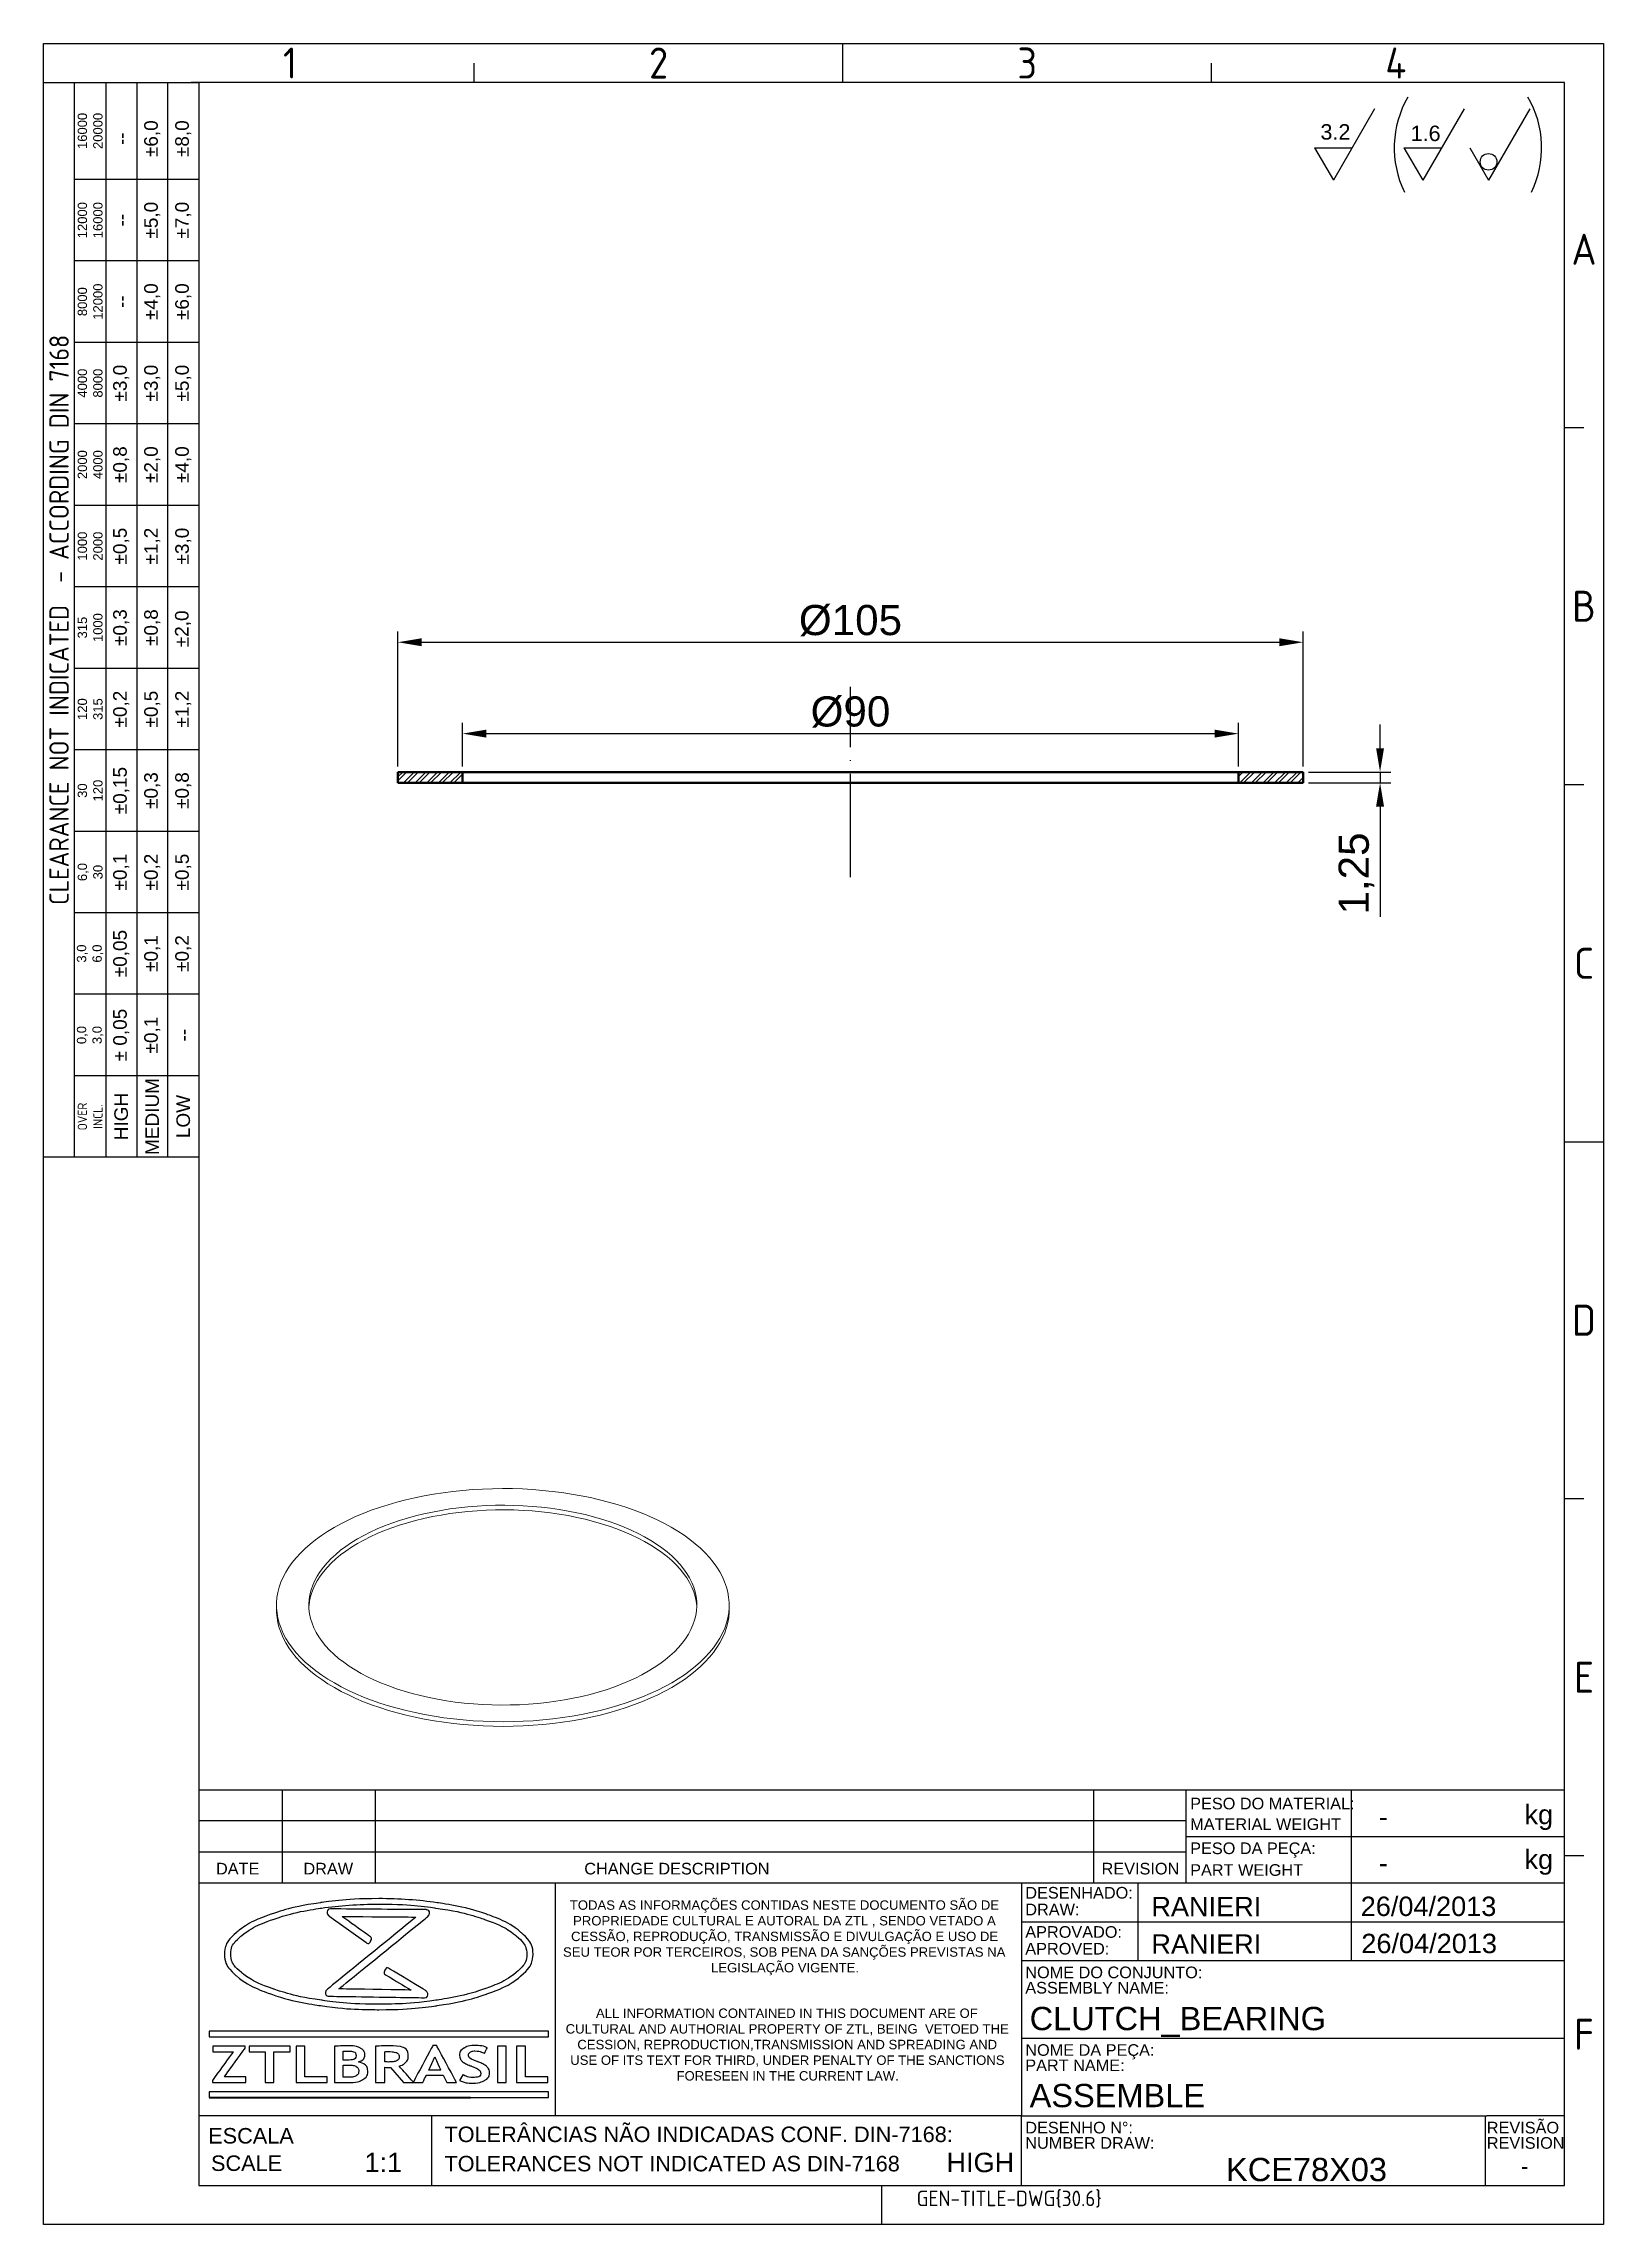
# Model space of a CAD drawing. Header units: millimetres. Extents: x 4510 to 4691, y 1198 to 1451.
import ezdxf
from ezdxf.enums import TextEntityAlignment as Align

# ---------------------------------------------------------------- set-up
doc = ezdxf.new("R2010")
doc.units = ezdxf.units.MM
doc.linetypes.add('ACAD_ISO02W100', pattern=[15, 12, -3])
doc.linetypes.add('ACAD_ISO04W100', pattern=[30, 24, -3, 0, -3])
for name, color, linetype, lineweight in [('AM_0', 7, 'Continuous', 40), ('AM_4', 1, 'ACAD_ISO04W100', 25), ('AM_5', 1, 'Continuous', 25), ('AM_8', 40, 'ACAD_ISO02W100', 35)]:
    doc.layers.add(name, color=color, linetype=linetype, lineweight=lineweight)
doc.layers.add('Camada 1', color=7, linetype='Continuous')
doc.styles.add('ACISOTS', font='isocp.shx', dxfattribs={"height": 1})
doc.styles.get("Standard").update_dxf_attribs({"font": 'arial.ttf'})
doc.dimstyles.new('ISO-25', dxfattribs={"dimtxt": 3.5, "dimasz": 2.75, "dimexe": 1.25, "dimexo": 0.625, "dimtad": 1, "dimtxsty": 'Standard', "dimcen": 2.5, "dimadec": 0, "dimazin": 0, "dimtfac": 1, "dimtmove": 0, "dimatfit": 3, "dimfxl": 1, "dimarcsym": 0})

msp = doc.modelspace()

# ---------------------------------------------------------------- texts
at = {"color": 135, "lineweight": 25, "style": 'ACISOTS'}
for s, p in [('1', (4539.006, 1448.551)), ('2', (4581.756, 1448.551)), ('3', (4624.506, 1448.551)), ('4', (4667.256, 1448.551)), ('A', (4689.081, 1426.951)), ('B', (4689.081, 1385.551)), ('C', (4689.081, 1344.151)), ('D', (4689.081, 1302.751)), ('E', (4689.081, 1261.351)), ('F', (4689.081, 1219.951))]:
    msp.add_text(s, height=3.6, dxfattribs=at).set_placement(p, align=Align.MIDDLE)
for s, height, p in [('PESO DO MATERIAL:', 1.35, (4643.407, 1246.032)), ('MATERIAL WEIGHT', 1.35, (4643.407, 1243.641)), ('kg', 2.25, (4682.18, 1244.306)), ('PESO DA PEÇA:', 1.35, (4643.407, 1240.843)), ('DATE', 1.35, (4530.424, 1238.482)), ('DRAW', 1.35, (4540.566, 1238.482)), ('CHANGE DESCRIPTION', 1.35, (4573.14, 1238.482)), ('REVISION', 1.35, (4633.132, 1238.482)), ('PART WEIGHT', 1.35, (4643.407, 1238.324)), ('kg', 2.25, (4682.18, 1239.115)), ('DESENHADO:', 1.35, (4624.284, 1235.684)), ('DRAW:', 1.35, (4624.284, 1233.742)), ('APROVADO:', 1.35, (4624.284, 1231.137)), ('APROVED:', 1.35, (4624.284, 1229.195)), ('NOME DO CONJUNTO:', 1.35, (4624.284, 1226.449)), ('ASSEMBLY NAME:', 1.35, (4624.284, 1224.671)), ('NOME DA PEÇA:', 1.35, (4624.284, 1217.449)), ('PART NAME:', 1.35, (4624.284, 1215.671)), ('ESCALA', 1.8, (4529.522, 1207.277)), ('TOLERÂNCIAS NÃO INDICADAS CONF. DIN-7168:', 1.8, (4556.921, 1207.445)), ('DESENHO N%%d:', 1.35, (4624.284, 1208.449)), ('REVISÃO', 1.35, (4677.81, 1208.449)), ('NUMBER DRAW:', 1.35, (4624.284, 1206.671)), ('REVISION', 1.35, (4677.81, 1206.671)), ('SCALE', 1.8, (4529.847, 1204.097)), ('TOLERANCES NOT INDICATED AS DIN-7168', 1.8, (4556.921, 1204.048))]:
    msp.add_text(s, height=height).set_placement(p)
at = {"color": 135, "lineweight": 25, "attachment_point": 5, "rotation": 90}
for s, insert, char_height, width in [('16000\\P20000', (4515.831, 1440.676), 1.08, 11.25), ('±6,0', (4523.031, 1439.776), 1.575, 9.45), ('±8,0', (4526.631, 1439.776), 1.575, 9.45), ('--', (4519.431, 1439.776), 1.575, 9.45), ('12000\\P16000', (4515.831, 1430.326), 1.08, 9.45), ('±5,0', (4523.031, 1430.326), 1.575, 9.45), ('±7,0', (4526.631, 1430.326), 1.575, 9.45), ('--', (4519.431, 1430.326), 1.575, 9.45), ('8000\\P12000', (4515.831, 1420.876), 1.08, 9.45), ('--', (4519.431, 1420.876), 1.575, 9.45), ('±4,0', (4523.031, 1420.876), 1.575, 9.45), ('±6,0', (4526.631, 1420.876), 1.575, 9.45), ('{\\Fisocp.shx|c0;CLEARANCE NOT INDICATED  - ACCORDING DIN 7168}', (4512.231, 1383.976), 2.25, 124.65), ('4000\\P8000', (4515.831, 1411.426), 1.08, 9.45), ('±3,0', (4519.431, 1411.426), 1.575, 9.45), ('±3,0', (4523.031, 1411.426), 1.575, 9.45), ('±5,0', (4526.631, 1411.426), 1.575, 9.45), ('2000\\P4000', (4515.831, 1401.976), 1.08, 9.45), ('±0,8', (4519.431, 1401.976), 1.575, 9.45), ('±2,0', (4523.031, 1401.976), 1.575, 9.45), ('±4,0', (4526.631, 1401.976), 1.575, 9.45), ('1000\\P2000', (4515.831, 1392.526), 1.08, 9.45), ('±0,5', (4519.431, 1392.526), 1.575, 9.45), ('±1,2', (4523.031, 1392.526), 1.575, 9.45), ('±3,0', (4526.631, 1392.526), 1.575, 9.45), ('315\\P1000', (4515.831, 1383.076), 1.08, 9.45), ('±0,3', (4519.431, 1383.076), 1.575, 9.45), ('±0,8', (4523.031, 1383.076), 1.575, 9.45), ('±2,0', (4526.601, 1382.935), 1.575, 9.45), ('120\\P315', (4515.831, 1373.626), 1.08, 9.45), ('±0,2', (4519.431, 1373.626), 1.575, 9.45), ('±0,5', (4523.031, 1373.626), 1.575, 9.45), ('±1,2', (4526.631, 1373.626), 1.575, 9.45), ('±0,15', (4519.431, 1364.176), 1.575, 9.45), ('±0,3', (4523.031, 1364.176), 1.575, 9.45), ('±0,8', (4526.631, 1364.176), 1.575, 9.45), ('30\\P120', (4515.831, 1364.176), 1.08, 9.45), ('6,0\\P30', (4515.831, 1354.726), 1.08, 9.45), ('±0,1', (4519.431, 1354.726), 1.575, 9.45), ('±0,2', (4523.031, 1354.726), 1.575, 9.45), ('±0,5', (4526.631, 1354.726), 1.575, 9.45), ('3,0\\P6,0', (4515.831, 1345.276), 1.08, 9.45), ('±0,05', (4519.431, 1345.276), 1.575, 9.45), ('±0,1', (4523.031, 1345.276), 1.575, 9.45), ('±0,2', (4526.631, 1345.276), 1.575, 9.45), ('± 0,05', (4519.431, 1335.826), 1.575, 9.45), ('\\pt4.79529;±0,1', (4523.031, 1335.826), 1.575, 9.45), ('0,0\\P3,0', (4515.831, 1335.826), 1.08, 9.45), ('--', (4526.631, 1335.826), 1.575, 9.45), ('MEDIUM', (4523.031, 1326.376), 1.575, 9.45), ('{\\Fisocp.shx|c0;OVER\\PINCL.}', (4515.831, 1326.376), 1.08, 9.45), ('HIGH', (4519.431, 1326.376), 1.575, 9.45), ('LOW', (4526.631, 1326.376), 1.575, 9.45)]:
    msp.add_mtext(s, dxfattribs=dict(at, insert=insert, char_height=char_height, width=width))
at = {"linetype": 'Continuous', "char_height": 1.089, "attachment_point": 1}
for s, width, insert in [('\\pi1.1295;TODAS AS INFORMAÇÕES CONTIDAS NESTE DOCUMENTO SÃO DE \\P\\pi1.5065;PROPRIEDADE CULTURAL E AUTORAL DA ZTL , SENDO VETADO A \\P\\pi1.274;CESSÃO, REPRODUÇÃO, TRANSMISSÃO E DIVULGAÇÃO E USO DE \\P\\pi0.34021;SEU TEOR POR TERCEIROS, SOB PENA DA SANÇÕES PREVISTAS NA \\P\\pi17.505;LEGISLAÇÃO VIGENTE.', 51.92805, (4570.33, 1235.475)), ('\\pi3.5499;ALL INFORMATION CONTAINED IN THIS DOCUMENT ARE OF \\P\\pi0.041443;CULTURAL AND AUTHORIAL PROPERTY OF ZTL, BEING  VETOED THE \\P\\pi1.3942;CESSION, REPRODUCTION,TRANSMISSION AND SPREADING AND \\P\\pi0.57109;USE OF ITS TEXT FOR THIRD, UNDER PENALTY OF THE SANCTIONS \\P\\pi12.898;FORESEEN IN THE CURRENT LAW.', 51.32011, (4570.938, 1222.935))]:
    msp.add_mtext_dynamic_manual_height_columns(s, width=width, gutter_width=12.5, heights=[0], dxfattribs=dict(at, insert=insert))
for p in [(4665.286, 1245.176), (4665.286, 1239.821)]:
    msp.add_attdef('-', text='', height=2.25).set_placement(p, align=Align.MIDDLE_LEFT)
for tag, p, height in [('RANIERI', (4638.908, 1233.636), 2.25), ('26/04/2013', (4663.187, 1233.662), 2.25), ('26/04/2013', (4663.259, 1229.356), 2.25), ('RANIERI', (4638.906, 1229.282), 2.25), ('CLUTCH_BEARING', (4624.792, 1220.423), 2.7), ('ASSEMBLE', (4624.792, 1211.492), 2.7), ('KCE78X03', (4647.571, 1202.914), 2.7)]:
    msp.add_attdef(tag, p, '', height=height)
for tag, height, p in [('1:1', 2.25, (4549.829, 1205.082)), ('HIGH', 2.25, (4619.068, 1205.082)), ('-', 1.76, (4682.204, 1204.642))]:
    msp.add_attdef(tag, text='', height=height).set_placement(p, align=Align.MIDDLE_CENTER)
at = {"color": 135, "style": 'ACISOTS'}
msp.add_attdef('GEN-TITLE-DWG{30.6}', (4611.684, 1200.013), '', height=1.8, dxfattribs=at)
at = {"layer": 'AM_5', "char_height": 1.7903, "attachment_point": 1}
for s, insert in [('3.2', (4658.515, 1441.46)), ('1.6', (4668.972, 1441.287))]:
    msp.add_mtext_dynamic_manual_height_columns(s, width=18.23779, gutter_width=12.5, heights=[0], dxfattribs=dict(at, insert=insert))

# ---------------------------------------------------------------- blocks, each defined once
blk = doc.blocks.new('*D19')
at = {"layer": 'AM_5', "color": 0, "lineweight": -2, "ltscale": 0.25, "transparency": 16777216}
for p, q in [((4551.51, 1366.96), (4551.51, 1382.63)), ((4554.26, 1381.38), (4653.76, 1381.38)), ((4656.51, 1366.96), (4656.51, 1382.63))]:
    blk.add_line(p, q, dxfattribs=at)
at = {"layer": 'AM_5', "color": 0, "ltscale": 0.25, "transparency": 16777216}
for points in [[(4554.26, 1381.84), (4554.26, 1380.92), (4551.51, 1381.38)], [(4653.76, 1381.84), (4653.76, 1380.92), (4656.51, 1381.38)]]:
    blk.add_solid(points, dxfattribs=at)
at = {"layer": 'Defpoints', "color": 0, "ltscale": 0.25, "transparency": 16777216}
for p in [(4656.51, 1381.38), (4551.51, 1366.33), (4656.51, 1366.33)]:
    blk.add_point(p, dxfattribs=at)
at = {"layer": 'AM_5', "color": 0, "ltscale": 0.25, "transparency": 16777216, "insert": (4604.01, 1383.89), "char_height": 3.5, "attachment_point": 5}
blk.add_mtext('%%C105', dxfattribs=at)
blk = doc.blocks.new('*D20')
at = {"layer": 'AM_5', "color": 0, "lineweight": -2, "ltscale": 0.25, "transparency": 16777216}
for p, q in [((4559.01, 1366.96), (4559.01, 1372.03)), ((4561.76, 1370.78), (4646.26, 1370.78)), ((4649.01, 1366.96), (4649.01, 1372.03))]:
    blk.add_line(p, q, dxfattribs=at)
at = {"layer": 'AM_5', "color": 0, "ltscale": 0.25, "transparency": 16777216}
for points in [[(4561.76, 1371.24), (4561.76, 1370.32), (4559.01, 1370.78)], [(4646.26, 1371.24), (4646.26, 1370.32), (4649.01, 1370.78)]]:
    blk.add_solid(points, dxfattribs=at)
at = {"layer": 'Defpoints', "color": 0, "ltscale": 0.25, "transparency": 16777216}
for p in [(4649.01, 1370.78), (4559.01, 1366.33), (4649.01, 1366.33)]:
    blk.add_point(p, dxfattribs=at)
at = {"layer": 'AM_5', "color": 0, "ltscale": 0.25, "transparency": 16777216, "insert": (4604.01, 1373.29), "char_height": 3.5, "attachment_point": 5}
blk.add_mtext('%%C90', dxfattribs=at)
blk = doc.blocks.new('*D21')
at = {"layer": 'AM_5', "color": 0, "lineweight": -2, "ltscale": 0.25, "transparency": 16777216}
for p, q in [((4665.43, 1369.08), (4665.43, 1371.83)), ((4657.13, 1366.33), (4666.68, 1366.33)), ((4665.43, 1366.33), (4665.43, 1365.08)), ((4657.13, 1365.08), (4666.68, 1365.08)), ((4665.43, 1362.33), (4665.43, 1349.54))]:
    blk.add_line(p, q, dxfattribs=at)
at = {"layer": 'AM_5', "color": 0, "ltscale": 0.25, "transparency": 16777216}
for points in [[(4664.97, 1369.08), (4665.89, 1369.08), (4665.43, 1366.33)], [(4664.97, 1362.33), (4665.89, 1362.33), (4665.43, 1365.08)]]:
    blk.add_solid(points, dxfattribs=at)
at = {"layer": 'Defpoints', "color": 0, "ltscale": 0.25, "transparency": 16777216}
for p in [(4656.51, 1366.33), (4656.51, 1365.08), (4665.43, 1365.08)]:
    blk.add_point(p, dxfattribs=at)
at = {"layer": 'AM_5', "color": 0, "ltscale": 0.25, "transparency": 16777216, "insert": (4662.7, 1354.56), "char_height": 3.5, "attachment_point": 5, "rotation": 90}
blk.add_mtext('1,25', dxfattribs=at)

# ---------------------------------------------------------------- dimensions: what is measured, and where the dimension line sits
at = {"layer": 'AM_5', "ltscale": 0.25}
for base, p1, p2, text, picture, middle in [((4656.505, 1381.381), (4551.505, 1366.33), (4656.505, 1366.33), '%%C105', '*D19', (4604.005, 1383.891)), ((4649.005, 1370.782), (4559.005, 1366.33), (4649.005, 1366.33), '%%C<>', '*D20', (4604.005, 1373.292))]:
    dim = msp.add_linear_dim(base=base, p1=p1, p2=p2, text=text, dimstyle='ISO-25', dxfattribs=at)
    dim.commit()
    dim.dimension.update_dxf_attribs({"geometry": picture, "text_midpoint": middle})
dim = msp.add_linear_dim(base=(4665.43, 1365.08), p1=(4656.505, 1366.33), p2=(4656.505, 1365.08), angle=90, dimstyle='ISO-25', dxfattribs=at)
dim.commit()
dim.dimension.update_dxf_attribs({"geometry": '*D21', "text_midpoint": (4662.702, 1354.561)})

# ---------------------------------------------------------------- hatches: boundary and pattern name
at = {"layer": 'AM_5', "ltscale": 0.25}
h = msp.add_hatch(dxfattribs=at)
h.set_pattern_fill('ANSI32', color=256, scale=0.1)
h.paths.add_polyline_path([(4559.005, 1366.33), (4551.505, 1366.33), (4551.505, 1365.08), (4559.005, 1365.08)])
h.paths.add_polyline_path([(4656.505, 1366.33), (4649.005, 1366.33), (4649.005, 1365.08), (4656.505, 1365.08)])

# ---------------------------------------------------------------- linework, layer by layer
at = {"color": 135, "lineweight": 25}
for p, q in [((4510.431, 1197.901), (4510.431, 1450.801)), ((4510.431, 1450.801), (4691.331, 1450.801)), ((4603.131, 1446.301), (4603.131, 1450.801)), ((4691.331, 1450.801), (4691.331, 1197.901)), ((4560.381, 1446.301), (4560.381, 1448.551)), ((4645.881, 1446.301), (4645.881, 1448.551)), ((4514.031, 1321.651), (4514.031, 1446.301)), ((4517.631, 1446.301), (4517.631, 1321.651)), ((4521.231, 1446.301), (4521.231, 1321.651)), ((4524.831, 1321.651), (4524.831, 1446.301)), ((4528.431, 1435.051), (4514.031, 1435.051)), ((4528.431, 1425.601), (4514.031, 1425.601)), ((4528.431, 1416.151), (4514.031, 1416.151)), ((4528.431, 1406.701), (4514.031, 1406.701)), ((4689.081, 1406.251), (4686.831, 1406.251)), ((4528.431, 1397.251), (4514.031, 1397.251)), ((4528.431, 1387.801), (4514.031, 1387.801)), ((4528.431, 1378.351), (4514.031, 1378.351)), ((4528.431, 1368.901), (4514.031, 1368.901)), ((4689.081, 1364.851), (4686.831, 1364.851)), ((4528.431, 1359.451), (4514.031, 1359.451)), ((4528.431, 1350.001), (4514.031, 1350.001)), ((4528.431, 1340.551), (4514.031, 1340.551)), ((4528.431, 1331.101), (4514.031, 1331.101)), ((4686.831, 1323.451), (4691.331, 1323.451)), ((4689.081, 1282.051), (4686.831, 1282.051)), ((4689.081, 1240.651), (4686.831, 1240.651)), ((4607.631, 1197.901), (4607.631, 1202.401)), ((4691.331, 1197.901), (4510.431, 1197.901))]:
    msp.add_line(p, q, dxfattribs=at)
for p, q in [((4686.831, 1446.301), (4527.531, 1446.301)), ((4528.431, 1446.301), (4528.431, 1202.401)), ((4686.831, 1202.401), (4686.831, 1446.301)), ((4528.431, 1248.301), (4686.831, 1248.301)), ((4528.431, 1248.301), (4528.431, 1202.401)), ((4528.431, 1248.301), (4642.954, 1248.301)), ((4538.154, 1237.501), (4538.154, 1248.301)), ((4548.929, 1237.501), (4548.929, 1248.301)), ((4632.248, 1237.501), (4632.248, 1248.301)), ((4642.954, 1237.501), (4642.954, 1248.301)), ((4662.081, 1248.301), (4662.081, 1242.901)), ((4686.831, 1202.401), (4686.831, 1248.301)), ((4642.954, 1244.701), (4528.431, 1244.701)), ((4642.954, 1242.901), (4686.831, 1242.901)), ((4662.081, 1242.901), (4662.081, 1237.501)), ((4528.431, 1241.101), (4642.954, 1241.101)), ((4528.431, 1237.501), (4623.831, 1237.501)), ((4569.77, 1237.501), (4569.77, 1210.501)), ((4623.831, 1237.501), (4623.831, 1220.401)), ((4623.831, 1237.501), (4686.831, 1237.501)), ((4637.331, 1237.501), (4637.331, 1228.501)), ((4662.081, 1237.501), (4662.081, 1228.501)), ((4623.831, 1233.001), (4686.831, 1233.001)), ((4623.831, 1228.501), (4686.831, 1228.501)), ((4623.831, 1220.401), (4623.831, 1210.501)), ((4623.831, 1219.501), (4686.831, 1219.501)), ((4623.831, 1210.501), (4528.431, 1210.501)), ((4555.431, 1210.501), (4555.431, 1202.401)), ((4623.831, 1202.401), (4623.831, 1210.501)), ((4623.831, 1210.501), (4677.831, 1210.501)), ((4677.609, 1210.501), (4677.609, 1202.401)), ((4686.831, 1210.501), (4677.831, 1210.501)), ((4528.431, 1202.401), (4686.831, 1202.401)), ((4528.431, 1202.401), (4686.831, 1202.401))]:
    msp.add_line(p, q)
at = {"color": 7, "linetype": 'Continuous', "lineweight": 15}
for p, q in [((4537.442, 1269.715), (4537.442, 1269.179)), ((4589.942, 1269.179), (4589.942, 1269.715))]:
    msp.add_line(p, q, dxfattribs=at)
at = {"color": 135, "lineweight": 25}
msp.add_lwpolyline([(4528.431, 1446.301), (4528.431, 1321.651), (4510.431, 1321.651), (4510.431, 1446.301)], close=True, dxfattribs=at)
at = {"color": 7, "linetype": 'Continuous', "lineweight": 15, "flags": 128}
for points in [[(4575.943, 1281.672), (4576.958, 1281.381), (4577.947, 1281.067), (4578.908, 1280.731), (4579.839, 1280.374), (4580.739, 1279.996), (4581.605, 1279.597), (4582.436, 1279.18), (4583.231, 1278.743), (4583.987, 1278.289), (4584.704, 1277.819), (4585.379, 1277.332), (4586.012, 1276.83), (4586.601, 1276.315), (4587.146, 1275.787), (4587.644, 1275.246), (4588.096, 1274.695), (4588.5, 1274.134), (4588.855, 1273.565), (4589.161, 1272.988), (4589.417, 1272.404), (4589.623, 1271.816), (4589.778, 1271.223), (4589.882, 1270.627), (4589.935, 1270.03), (4589.936, 1269.431), (4589.886, 1268.834), (4589.785, 1268.238), (4589.633, 1267.645), (4589.43, 1267.056), (4589.176, 1266.472), (4588.873, 1265.895), (4588.52, 1265.325), (4588.119, 1264.764), (4587.67, 1264.212), (4587.173, 1263.671), (4586.631, 1263.142), (4586.045, 1262.626), (4585.414, 1262.124), (4584.741, 1261.636), (4584.026, 1261.165), (4583.272, 1260.71), (4582.479, 1260.272), (4581.65, 1259.854), (4580.786, 1259.454), (4579.888, 1259.075), (4578.958, 1258.716), (4577.999, 1258.379), (4577.011, 1258.064), (4575.997, 1257.772), (4574.96, 1257.504), (4573.9, 1257.259), (4572.82, 1257.039), (4571.723, 1256.843), (4570.609, 1256.673), (4569.483, 1256.528), (4568.344, 1256.409), (4567.197, 1256.316), (4566.043, 1256.249), (4564.884, 1256.209), (4563.723, 1256.195), (4562.562, 1256.207), (4561.403, 1256.246), (4560.248, 1256.312), (4559.101, 1256.403), (4557.962, 1256.521), (4556.834, 1256.664), (4555.72, 1256.833), (4554.622, 1257.028), (4553.541, 1257.247), (4552.48, 1257.49), (4551.441, 1257.758), (4550.426, 1258.048), (4549.438, 1258.362), (4548.476, 1258.698), (4547.545, 1259.055), (4546.646, 1259.434), (4545.779, 1259.832), (4544.948, 1260.25), (4544.153, 1260.686), (4543.397, 1261.14), (4542.681, 1261.611), (4542.005, 1262.097), (4541.372, 1262.599), (4540.783, 1263.114), (4540.238, 1263.643), (4539.74, 1264.183), (4539.288, 1264.734), (4538.884, 1265.295), (4538.529, 1265.864), (4538.223, 1266.441), (4537.967, 1267.025), (4537.761, 1267.614), (4537.606, 1268.206), (4537.502, 1268.802), (4537.449, 1269.4), (4537.448, 1269.998), (4537.498, 1270.595), (4537.599, 1271.191), (4537.752, 1271.784), (4537.955, 1272.373), (4538.208, 1272.957), (4538.512, 1273.534), (4538.864, 1274.104), (4539.266, 1274.666), (4539.715, 1275.217), (4540.211, 1275.758), (4540.753, 1276.287), (4541.34, 1276.803), (4541.97, 1277.306), (4542.644, 1277.793), (4543.358, 1278.265), (4544.112, 1278.72), (4544.905, 1279.157), (4545.734, 1279.576), (4546.599, 1279.975), (4547.497, 1280.354), (4548.426, 1280.713), (4549.386, 1281.05), (4550.373, 1281.365), (4551.387, 1281.657), (4552.425, 1281.926), (4553.484, 1282.17), (4554.564, 1282.391), (4555.662, 1282.586), (4556.775, 1282.757), (4557.902, 1282.901), (4559.04, 1283.02), (4560.187, 1283.113), (4561.341, 1283.18), (4562.5, 1283.22), (4563.661, 1283.234), (4564.822, 1283.222), (4565.981, 1283.183), (4567.136, 1283.118), (4568.284, 1283.026), (4569.422, 1282.908), (4570.55, 1282.765), (4571.664, 1282.596), (4572.762, 1282.402), (4573.843, 1282.183), (4574.904, 1281.939), (4575.943, 1281.672)], [(4574.193, 1279.964), (4575.128, 1279.695), (4576.037, 1279.403), (4576.918, 1279.09), (4577.769, 1278.755), (4578.588, 1278.4), (4579.374, 1278.025), (4580.124, 1277.631), (4580.836, 1277.219), (4581.51, 1276.791), (4582.144, 1276.346), (4582.736, 1275.886), (4583.284, 1275.413), (4583.789, 1274.926), (4584.247, 1274.428), (4584.659, 1273.919), (4585.024, 1273.4), (4585.34, 1272.873), (4585.608, 1272.339), (4585.825, 1271.799), (4585.993, 1271.254), (4586.11, 1270.706), (4586.176, 1270.155), (4586.191, 1269.604), (4586.155, 1269.053), (4586.069, 1268.503), (4585.932, 1267.956), (4585.744, 1267.413), (4585.506, 1266.875), (4585.219, 1266.344), (4584.883, 1265.82), (4584.5, 1265.305), (4584.069, 1264.8), (4583.592, 1264.306), (4583.069, 1263.825), (4582.503, 1263.357), (4581.895, 1262.903), (4581.245, 1262.465), (4580.555, 1262.043), (4579.827, 1261.638), (4579.063, 1261.252), (4578.263, 1260.885), (4577.431, 1260.538), (4576.568, 1260.211), (4575.675, 1259.907), (4574.756, 1259.624), (4573.811, 1259.364), (4572.843, 1259.128), (4571.855, 1258.916), (4570.848, 1258.728), (4569.825, 1258.565), (4568.788, 1258.427), (4567.739, 1258.315), (4566.681, 1258.229), (4565.617, 1258.169), (4564.548, 1258.135), (4563.477, 1258.127), (4562.407, 1258.145), (4561.34, 1258.19), (4560.278, 1258.261), (4559.223, 1258.357), (4558.179, 1258.48), (4557.147, 1258.627), (4556.13, 1258.8), (4555.131, 1258.998), (4554.15, 1259.22), (4553.192, 1259.466), (4552.257, 1259.735), (4551.348, 1260.026), (4550.466, 1260.34), (4549.615, 1260.674), (4548.796, 1261.03), (4548.011, 1261.405), (4547.261, 1261.798), (4546.548, 1262.21), (4545.874, 1262.639), (4545.24, 1263.083), (4544.649, 1263.543), (4544.1, 1264.017), (4543.596, 1264.503), (4543.137, 1265.002), (4542.725, 1265.511), (4542.36, 1266.029), (4542.044, 1266.556), (4541.777, 1267.09), (4541.559, 1267.63), (4541.392, 1268.175), (4541.275, 1268.723), (4541.208, 1269.274), (4541.193, 1269.825), (4541.229, 1270.377), (4541.315, 1270.926), (4541.453, 1271.473), (4541.64, 1272.016), (4541.878, 1272.554), (4542.165, 1273.086), (4542.501, 1273.609), (4542.885, 1274.124), (4543.316, 1274.629), (4543.793, 1275.123), (4544.315, 1275.604), (4544.881, 1276.073), (4545.49, 1276.526), (4546.14, 1276.965), (4546.829, 1277.387), (4547.557, 1277.791), (4548.322, 1278.178), (4549.121, 1278.545), (4549.953, 1278.892), (4550.817, 1279.218), (4551.709, 1279.523), (4552.629, 1279.805), (4553.574, 1280.065), (4554.541, 1280.301), (4555.53, 1280.514), (4556.537, 1280.701), (4557.56, 1280.864), (4558.597, 1281.002), (4559.645, 1281.114), (4560.703, 1281.2), (4561.767, 1281.261), (4562.836, 1281.295), (4563.907, 1281.303), (4564.977, 1281.284), (4566.045, 1281.24), (4567.107, 1281.169), (4568.161, 1281.072), (4569.205, 1280.95), (4570.237, 1280.802), (4571.254, 1280.629), (4572.254, 1280.431), (4573.234, 1280.209), (4574.193, 1279.964)], [(4541.198, 1269.447), (4541.229, 1269.841), (4541.315, 1270.391), (4541.453, 1270.938), (4541.64, 1271.481), (4541.878, 1272.018), (4542.165, 1272.55), (4542.501, 1273.074), (4542.885, 1273.588), (4543.316, 1274.093), (4543.793, 1274.587), (4544.315, 1275.069), (4544.881, 1275.537), (4545.49, 1275.991), (4546.14, 1276.429), (4546.829, 1276.851), (4547.557, 1277.256), (4548.322, 1277.642), (4549.121, 1278.009), (4549.953, 1278.356), (4550.817, 1278.682), (4551.709, 1278.987), (4552.629, 1279.27), (4553.574, 1279.529), (4554.541, 1279.766), (4555.53, 1279.978), (4556.537, 1280.166), (4557.56, 1280.329), (4558.597, 1280.466), (4559.645, 1280.578), (4560.703, 1280.665), (4561.767, 1280.725), (4562.836, 1280.759), (4563.907, 1280.767), (4564.977, 1280.748), (4566.045, 1280.704), (4567.107, 1280.633), (4568.161, 1280.536), (4569.205, 1280.414), (4570.237, 1280.266), (4571.254, 1280.093), (4572.254, 1279.896), (4573.234, 1279.674), (4574.193, 1279.428)], [(4574.193, 1279.428), (4575.128, 1279.159), (4576.037, 1278.867), (4576.918, 1278.554), (4577.769, 1278.219), (4578.588, 1277.864), (4579.374, 1277.489), (4580.124, 1277.095), (4580.836, 1276.684), (4581.51, 1276.255), (4582.144, 1275.81), (4582.736, 1275.351), (4583.284, 1274.877), (4583.789, 1274.39), (4584.247, 1273.892), (4584.659, 1273.383), (4585.024, 1272.864), (4585.34, 1272.337), (4585.608, 1271.803), (4585.825, 1271.263), (4585.993, 1270.719), (4586.11, 1270.17), (4586.176, 1269.62), (4586.186, 1269.447)], [(4589.942, 1269.179), (4589.936, 1268.896), (4589.886, 1268.298), (4589.785, 1267.702), (4589.633, 1267.109), (4589.43, 1266.52), (4589.176, 1265.937), (4588.873, 1265.359), (4588.52, 1264.789), (4588.119, 1264.228), (4587.67, 1263.676), (4587.173, 1263.135), (4586.631, 1262.606), (4586.045, 1262.09), (4585.414, 1261.588), (4584.741, 1261.1), (4584.026, 1260.629), (4583.272, 1260.174), (4582.479, 1259.737), (4581.65, 1259.318), (4580.786, 1258.919), (4579.888, 1258.539), (4578.958, 1258.181), (4577.999, 1257.844), (4577.011, 1257.529), (4575.997, 1257.237), (4574.96, 1256.968), (4573.9, 1256.723), (4572.82, 1256.503), (4571.723, 1256.307), (4570.609, 1256.137), (4569.483, 1255.992), (4568.344, 1255.873), (4567.197, 1255.78), (4566.043, 1255.714), (4564.884, 1255.673), (4563.723, 1255.659), (4562.562, 1255.672), (4561.403, 1255.711), (4560.248, 1255.776), (4559.101, 1255.868), (4557.962, 1255.985), (4556.834, 1256.129), (4555.72, 1256.298), (4554.622, 1256.492), (4553.541, 1256.711), (4552.48, 1256.954), (4551.441, 1257.222), (4550.426, 1257.513), (4549.438, 1257.826), (4548.476, 1258.162), (4547.545, 1258.52), (4546.646, 1258.898), (4545.779, 1259.296), (4544.948, 1259.714), (4544.153, 1260.15), (4543.397, 1260.604), (4542.681, 1261.075), (4542.005, 1261.562), (4541.372, 1262.063), (4540.783, 1262.579), (4540.238, 1263.107), (4539.74, 1263.647), (4539.288, 1264.198), (4538.884, 1264.759), (4538.529, 1265.329), (4538.223, 1265.906), (4537.967, 1266.489), (4537.761, 1267.078), (4537.606, 1267.671), (4537.502, 1268.266), (4537.449, 1268.864), (4537.442, 1269.179)]]:
    msp.add_lwpolyline(points, dxfattribs=at)
at = {"layer": 'AM_0'}
for p, q in [((4551.505, 1366.33), (4551.505, 1365.08)), ((4656.505, 1366.33), (4551.505, 1366.33)), ((4559.005, 1366.33), (4559.005, 1365.08)), ((4649.005, 1365.08), (4649.005, 1366.33)), ((4656.505, 1365.08), (4656.505, 1366.33)), ((4656.505, 1365.08), (4551.505, 1365.08))]:
    msp.add_line(p, q, dxfattribs=at)
at = {"layer": 'AM_4', "ltscale": 0.5}
msp.add_line((4604.005, 1354.123), (4604.005, 1376.204), dxfattribs=at)
at = {"layer": 'AM_5'}
for p, q in [((4664.803, 1443.246), (4660.018, 1434.957)), ((4675.167, 1443.246), (4670.381, 1434.957)), ((4682.787, 1443.246), (4678.001, 1434.957)), ((4657.843, 1438.725), (4662.193, 1438.725)), ((4657.843, 1438.725), (4660.018, 1434.957)), ((4668.206, 1438.725), (4672.556, 1438.725)), ((4668.206, 1438.725), (4670.381, 1434.957)), ((4675.826, 1438.725), (4678.001, 1434.957))]:
    msp.add_line(p, q, dxfattribs=at)
msp.add_circle((4678.01, 1437.092), 0.965, dxfattribs=at)
for centre, start, end in [((4678.788, 1438.716), 149.81687, 205.95777), ((4672.456, 1438.716), 334.04223, 30.18313)]:
    msp.add_arc(centre, 11.714, start, end, dxfattribs=at)
at = {"layer": 'AM_8', "color": 0, "linetype": 'Continuous'}
msp.add_line((4529.623, 1212.607), (4559.957, 1212.607), dxfattribs=at)
at = {"layer": 'Camada 1'}
for points, knots in [([(4549.303, 1235.678), (4551.692, 1235.678), (4553.975, 1235.511), (4556.061, 1235.208), (4556.061, 1235.208), (4558.228, 1234.893), (4560.183, 1234.432), (4561.823, 1233.86), (4561.823, 1233.86), (4563.506, 1233.272), (4564.864, 1232.563), (4565.792, 1231.77), (4565.792, 1231.77), (4566.696, 1230.997), (4567.196, 1230.143), (4567.196, 1229.24), (4567.196, 1229.24), (4567.196, 1228.336), (4566.696, 1227.482), (4565.792, 1226.709), (4565.792, 1226.709), (4564.864, 1225.916), (4563.506, 1225.207), (4561.823, 1224.62), (4561.823, 1224.62), (4560.183, 1224.047), (4558.228, 1223.586), (4556.061, 1223.271), (4556.061, 1223.271), (4553.975, 1222.968), (4551.692, 1222.801), (4549.303, 1222.801), (4549.303, 1222.801), (4546.914, 1222.801), (4544.632, 1222.968), (4542.546, 1223.271), (4542.546, 1223.271), (4540.378, 1223.586), (4538.423, 1224.047), (4536.784, 1224.62), (4536.784, 1224.62), (4535.101, 1225.207), (4533.743, 1225.916), (4532.814, 1226.709), (4532.814, 1226.709), (4531.91, 1227.482), (4531.411, 1228.336), (4531.411, 1229.24), (4531.411, 1229.24), (4531.411, 1230.143), (4531.91, 1230.997), (4532.814, 1231.77), (4532.814, 1231.77), (4533.743, 1232.563), (4535.101, 1233.272), (4536.784, 1233.86), (4536.784, 1233.86), (4538.423, 1234.432), (4540.378, 1234.893), (4542.546, 1235.208), (4542.546, 1235.208), (4544.632, 1235.511), (4546.914, 1235.678), (4549.303, 1235.678)], [0, 0, 0, 0, 0.0588235, 0.0588235, 0.0588235, 0.0882353, 0.1176471, 0.1176471, 0.1176471, 0.1470588, 0.1764706, 0.1764706, 0.1764706, 0.2058824, 0.2352941, 0.2352941, 0.2352941, 0.2647059, 0.2941176, 0.2941176, 0.2941176, 0.3235294, 0.3529412, 0.3529412, 0.3529412, 0.3823529, 0.4117647, 0.4117647, 0.4117647, 0.4411765, 0.4705882, 0.4705882, 0.4705882, 0.5, 0.5294118, 0.5294118, 0.5294118, 0.5588235, 0.5882353, 0.5882353, 0.5882353, 0.6176471, 0.6470588, 0.6470588, 0.6470588, 0.6764706, 0.7058824, 0.7058824, 0.7058824, 0.7352941, 0.7647059, 0.7647059, 0.7647059, 0.7941176, 0.8235294, 0.8235294, 0.8235294, 0.8529412, 0.8823529, 0.8823529, 0.8823529, 0.9411765, 1, 1, 1, 1]), ([(4549.303, 1235.043), (4546.956, 1235.043), (4544.717, 1234.88), (4542.675, 1234.584), (4542.675, 1234.584), (4540.553, 1234.277), (4538.643, 1233.827), (4537.045, 1233.269), (4537.045, 1233.269), (4535.49, 1232.726), (4534.238, 1232.086), (4533.384, 1231.382), (4533.384, 1231.382), (4532.575, 1230.713), (4532.127, 1229.989), (4532.127, 1229.24), (4532.127, 1229.24), (4532.127, 1228.49), (4532.575, 1227.766), (4533.384, 1227.098), (4533.384, 1227.098), (4534.238, 1226.393), (4535.49, 1225.753), (4537.045, 1225.21), (4537.045, 1225.21), (4538.643, 1224.652), (4540.553, 1224.202), (4542.675, 1223.895), (4542.675, 1223.895), (4544.717, 1223.599), (4546.956, 1223.436), (4549.303, 1223.436), (4549.303, 1223.436), (4551.65, 1223.436), (4553.89, 1223.599), (4555.932, 1223.895), (4555.932, 1223.895), (4558.054, 1224.202), (4559.964, 1224.652), (4561.561, 1225.21), (4561.561, 1225.21), (4563.116, 1225.753), (4564.369, 1226.393), (4565.222, 1227.098), (4565.222, 1227.098), (4566.032, 1227.766), (4566.479, 1228.49), (4566.479, 1229.24), (4566.479, 1229.24), (4566.479, 1229.989), (4566.032, 1230.713), (4565.222, 1231.382), (4565.222, 1231.382), (4564.369, 1232.086), (4563.116, 1232.726), (4561.561, 1233.269), (4561.561, 1233.269), (4559.964, 1233.827), (4558.054, 1234.277), (4555.932, 1234.584), (4555.932, 1234.584), (4553.89, 1234.88), (4551.65, 1235.043), (4549.303, 1235.043)], [0, 0, 0, 0, 0.0588235, 0.0588235, 0.0588235, 0.0882353, 0.1176471, 0.1176471, 0.1176471, 0.1470588, 0.1764706, 0.1764706, 0.1764706, 0.2058824, 0.2352941, 0.2352941, 0.2352941, 0.2647059, 0.2941176, 0.2941176, 0.2941176, 0.3235294, 0.3529412, 0.3529412, 0.3529412, 0.3823529, 0.4117647, 0.4117647, 0.4117647, 0.4411765, 0.4705882, 0.4705882, 0.4705882, 0.5, 0.5294118, 0.5294118, 0.5294118, 0.5588235, 0.5882353, 0.5882353, 0.5882353, 0.6176471, 0.6470588, 0.6470588, 0.6470588, 0.6764706, 0.7058824, 0.7058824, 0.7058824, 0.7352941, 0.7647059, 0.7647059, 0.7647059, 0.7941176, 0.8235294, 0.8235294, 0.8235294, 0.8529412, 0.8823529, 0.8823529, 0.8823529, 0.9411765, 1, 1, 1, 1]), ([(4547.815, 1230.611), (4547.815, 1230.611), (4543.528, 1233.682), (4543.528, 1233.682), (4543.528, 1233.682), (4543.209, 1233.911), (4543.339, 1234.491), (4543.715, 1234.488), (4543.715, 1234.488), (4543.715, 1234.488), (4554.786, 1234.399), (4554.786, 1234.399), (4554.786, 1234.399), (4555.149, 1234.397), (4555.284, 1233.848), (4554.988, 1233.607), (4554.988, 1233.607), (4554.988, 1233.607), (4544.681, 1225.21), (4544.681, 1225.21), (4544.681, 1225.21), (4544.681, 1225.21), (4553.034, 1225.076), (4553.034, 1225.076), (4553.034, 1225.076), (4553.034, 1225.076), (4550.225, 1226.768), (4550.225, 1226.768), (4550.225, 1226.768), (4550.04, 1226.88), (4549.855, 1226.991), (4550.016, 1227.377), (4550.016, 1227.377), (4550.177, 1227.763), (4550.362, 1227.652), (4550.547, 1227.541), (4550.547, 1227.541), (4550.547, 1227.541), (4554.759, 1225.003), (4554.759, 1225.003), (4554.759, 1225.003), (4555.104, 1224.795), (4554.982, 1224.177), (4554.594, 1224.183), (4554.594, 1224.183), (4554.594, 1224.183), (4543.523, 1224.361), (4543.523, 1224.361), (4543.523, 1224.361), (4543.16, 1224.367), (4543.028, 1224.913), (4543.324, 1225.154), (4543.324, 1225.154), (4543.324, 1225.154), (4553.619, 1233.542), (4553.619, 1233.542), (4553.619, 1233.542), (4553.619, 1233.542), (4545.038, 1233.611), (4545.038, 1233.611), (4545.038, 1233.611), (4545.038, 1233.611), (4548.185, 1231.356), (4548.185, 1231.356), (4548.185, 1231.356), (4548.361, 1231.23), (4548.536, 1231.104), (4548.351, 1230.732), (4548.351, 1230.732), (4548.166, 1230.359), (4547.99, 1230.485), (4547.815, 1230.611)], [0, 0, 0, 0, 0.0526316, 0.0526316, 0.0526316, 0.0789474, 0.1052632, 0.1052632, 0.1052632, 0.1315789, 0.1578947, 0.1578947, 0.1578947, 0.1842105, 0.2105263, 0.2105263, 0.2105263, 0.2368421, 0.2631579, 0.2631579, 0.2631579, 0.2894737, 0.3157895, 0.3157895, 0.3157895, 0.3421053, 0.3684211, 0.3684211, 0.3684211, 0.3947368, 0.4210526, 0.4210526, 0.4210526, 0.4473684, 0.4736842, 0.4736842, 0.4736842, 0.5, 0.5263158, 0.5263158, 0.5263158, 0.5526316, 0.5789474, 0.5789474, 0.5789474, 0.6052632, 0.6315789, 0.6315789, 0.6315789, 0.6578947, 0.6842105, 0.6842105, 0.6842105, 0.7105263, 0.7368421, 0.7368421, 0.7368421, 0.7631579, 0.7894737, 0.7894737, 0.7894737, 0.8157895, 0.8421053, 0.8421053, 0.8421053, 0.8684211, 0.8947368, 0.8947368, 0.8947368, 0.9473684, 1, 1, 1, 1]), ([(4529.7, 1220.316), (4529.7, 1220.316), (4568.907, 1220.316), (4568.907, 1220.316), (4568.907, 1220.316), (4568.907, 1220.316), (4568.984, 1220.316), (4568.984, 1220.316), (4568.984, 1220.316), (4568.984, 1220.316), (4568.984, 1220.239), (4568.984, 1220.239), (4568.984, 1220.239), (4568.984, 1220.239), (4568.984, 1219.729), (4568.984, 1219.729), (4568.984, 1219.729), (4568.984, 1219.729), (4568.984, 1219.652), (4568.984, 1219.652), (4568.984, 1219.652), (4568.984, 1219.652), (4568.907, 1219.652), (4568.907, 1219.652), (4568.907, 1219.652), (4568.907, 1219.652), (4529.7, 1219.652), (4529.7, 1219.652), (4529.7, 1219.652), (4529.7, 1219.652), (4529.623, 1219.652), (4529.623, 1219.652), (4529.623, 1219.652), (4529.623, 1219.652), (4529.623, 1219.729), (4529.623, 1219.729), (4529.623, 1219.729), (4529.623, 1219.729), (4529.623, 1220.239), (4529.623, 1220.239), (4529.623, 1220.239), (4529.623, 1220.239), (4529.623, 1220.316), (4529.623, 1220.316), (4529.623, 1220.316), (4529.623, 1220.316), (4529.7, 1220.316), (4529.7, 1220.316)], [0, 0, 0, 0, 0.0769231, 0.0769231, 0.0769231, 0.1153846, 0.1538462, 0.1538462, 0.1538462, 0.1923077, 0.2307692, 0.2307692, 0.2307692, 0.2692308, 0.3076923, 0.3076923, 0.3076923, 0.3461538, 0.3846154, 0.3846154, 0.3846154, 0.4230769, 0.4615385, 0.4615385, 0.4615385, 0.5, 0.5384615, 0.5384615, 0.5384615, 0.5769231, 0.6153846, 0.6153846, 0.6153846, 0.6538462, 0.6923077, 0.6923077, 0.6923077, 0.7307692, 0.7692308, 0.7692308, 0.7692308, 0.8076923, 0.8461538, 0.8461538, 0.8461538, 0.9230769, 1, 1, 1, 1]), ([(4530.013, 1214.349), (4530.013, 1214.349), (4530.013, 1214.591), (4530.013, 1214.591), (4530.013, 1214.591), (4530.013, 1214.591), (4532.411, 1217.909), (4532.411, 1217.909), (4532.411, 1217.909), (4532.411, 1217.909), (4530.053, 1217.909), (4530.053, 1217.909), (4530.053, 1217.909), (4530.053, 1217.909), (4530.053, 1218.575), (4530.053, 1218.575), (4530.053, 1218.575), (4530.053, 1218.575), (4533.802, 1218.575), (4533.802, 1218.575), (4533.802, 1218.575), (4533.802, 1218.575), (4533.802, 1218.333), (4533.802, 1218.333), (4533.802, 1218.333), (4533.802, 1218.333), (4531.396, 1215.016), (4531.396, 1215.016), (4531.396, 1215.016), (4531.396, 1215.016), (4533.888, 1215.016), (4533.888, 1215.016), (4533.888, 1215.016), (4533.888, 1215.016), (4533.888, 1214.349), (4533.888, 1214.349), (4533.888, 1214.349), (4533.888, 1214.349), (4530.013, 1214.349), (4530.013, 1214.349)], [0, 0, 0, 0, 0.0909091, 0.0909091, 0.0909091, 0.1363636, 0.1818182, 0.1818182, 0.1818182, 0.2272727, 0.2727273, 0.2727273, 0.2727273, 0.3181818, 0.3636364, 0.3636364, 0.3636364, 0.4090909, 0.4545455, 0.4545455, 0.4545455, 0.5, 0.5454545, 0.5454545, 0.5454545, 0.5909091, 0.6363636, 0.6363636, 0.6363636, 0.6818182, 0.7272727, 0.7272727, 0.7272727, 0.7727273, 0.8181818, 0.8181818, 0.8181818, 0.9090909, 1, 1, 1, 1]), ([(4537.13, 1217.909), (4537.13, 1217.909), (4537.13, 1214.349), (4537.13, 1214.349), (4537.13, 1214.349), (4537.13, 1214.349), (4536.109, 1214.349), (4536.109, 1214.349), (4536.109, 1214.349), (4536.109, 1214.349), (4536.109, 1217.909), (4536.109, 1217.909), (4536.109, 1217.909), (4536.109, 1217.909), (4534.28, 1217.909), (4534.28, 1217.909), (4534.28, 1217.909), (4534.28, 1217.909), (4534.28, 1218.575), (4534.28, 1218.575), (4534.28, 1218.575), (4534.28, 1218.575), (4539.041, 1218.575), (4539.041, 1218.575), (4539.041, 1218.575), (4539.041, 1218.575), (4539.041, 1217.909), (4539.041, 1217.909), (4539.041, 1217.909), (4539.041, 1217.909), (4537.13, 1217.909), (4537.13, 1217.909)], [0, 0, 0, 0, 0.1111111, 0.1111111, 0.1111111, 0.1666667, 0.2222222, 0.2222222, 0.2222222, 0.2777778, 0.3333333, 0.3333333, 0.3333333, 0.3888889, 0.4444444, 0.4444444, 0.4444444, 0.5, 0.5555556, 0.5555556, 0.5555556, 0.6111111, 0.6666667, 0.6666667, 0.6666667, 0.7222222, 0.7777778, 0.7777778, 0.7777778, 0.8888889, 1, 1, 1, 1]), ([(4539.708, 1214.349), (4539.708, 1214.349), (4539.708, 1218.575), (4539.708, 1218.575), (4539.708, 1218.575), (4539.708, 1218.575), (4540.729, 1218.575), (4540.729, 1218.575), (4540.729, 1218.575), (4540.729, 1218.575), (4540.729, 1215.016), (4540.729, 1215.016), (4540.729, 1215.016), (4540.729, 1215.016), (4543.328, 1215.016), (4543.328, 1215.016), (4543.328, 1215.016), (4543.328, 1215.016), (4543.328, 1214.349), (4543.328, 1214.349), (4543.328, 1214.349), (4543.328, 1214.349), (4539.708, 1214.349), (4539.708, 1214.349)], [0, 0, 0, 0, 0.1428571, 0.1428571, 0.1428571, 0.2142857, 0.2857143, 0.2857143, 0.2857143, 0.3571429, 0.4285714, 0.4285714, 0.4285714, 0.5, 0.5714286, 0.5714286, 0.5714286, 0.6428571, 0.7142857, 0.7142857, 0.7142857, 0.8571429, 1, 1, 1, 1]), ([(4545.91, 1214.349), (4545.91, 1214.349), (4544.151, 1214.349), (4544.151, 1214.349), (4544.151, 1214.349), (4544.151, 1214.349), (4544.151, 1218.572), (4544.151, 1218.572), (4544.151, 1218.572), (4544.927, 1218.599), (4545.469, 1218.612), (4545.78, 1218.612), (4545.78, 1218.612), (4546.378, 1218.612), (4546.844, 1218.519), (4547.18, 1218.331), (4547.18, 1218.331), (4547.517, 1218.144), (4547.684, 1217.876), (4547.684, 1217.529), (4547.684, 1217.529), (4547.684, 1217.194), (4547.443, 1216.929), (4546.962, 1216.735), (4546.962, 1216.735), (4547.676, 1216.552), (4548.034, 1216.175), (4548.034, 1215.604), (4548.034, 1215.604), (4548.034, 1215.22), (4547.836, 1214.914), (4547.442, 1214.688), (4547.442, 1214.688), (4547.046, 1214.463), (4546.536, 1214.349), (4545.91, 1214.349)], [0, 0, 0, 0, 0.1, 0.1, 0.1, 0.15, 0.2, 0.2, 0.2, 0.25, 0.3, 0.3, 0.3, 0.35, 0.4, 0.4, 0.4, 0.45, 0.5, 0.5, 0.5, 0.55, 0.6, 0.6, 0.6, 0.65, 0.7, 0.7, 0.7, 0.75, 0.8, 0.8, 0.8, 0.9, 1, 1, 1, 1]), ([(4545.172, 1217.973), (4545.172, 1217.973), (4545.172, 1216.959), (4545.172, 1216.959), (4545.172, 1216.959), (4545.329, 1216.953), (4545.493, 1216.949), (4545.666, 1216.949), (4545.666, 1216.949), (4546.331, 1216.949), (4546.663, 1217.132), (4546.663, 1217.499), (4546.663, 1217.499), (4546.663, 1217.824), (4546.362, 1217.986), (4545.757, 1217.986), (4545.757, 1217.986), (4545.598, 1217.986), (4545.402, 1217.981), (4545.172, 1217.973)], [0, 0, 0, 0, 0.1666667, 0.1666667, 0.1666667, 0.25, 0.3333333, 0.3333333, 0.3333333, 0.4166667, 0.5, 0.5, 0.5, 0.5833333, 0.6666667, 0.6666667, 0.6666667, 0.8333333, 1, 1, 1, 1]), ([(4552.178, 1214.349), (4552.178, 1214.349), (4550.644, 1216.094), (4550.644, 1216.094), (4550.644, 1216.094), (4550.49, 1216.096), (4550.274, 1216.103), (4549.995, 1216.115), (4549.995, 1216.115), (4549.995, 1216.115), (4549.995, 1214.349), (4549.995, 1214.349), (4549.995, 1214.349), (4549.995, 1214.349), (4548.936, 1214.349), (4548.936, 1214.349), (4548.936, 1214.349), (4548.936, 1214.349), (4548.936, 1218.575), (4548.936, 1218.575), (4548.936, 1218.575), (4548.993, 1218.575), (4549.214, 1218.582), (4549.6, 1218.597), (4549.6, 1218.597), (4549.985, 1218.612), (4550.294, 1218.618), (4550.53, 1218.618), (4550.53, 1218.618), (4551.99, 1218.618), (4552.721, 1218.203), (4552.721, 1217.372), (4552.721, 1217.372), (4552.721, 1217.122), (4552.619, 1216.894), (4552.418, 1216.689), (4552.418, 1216.689), (4552.217, 1216.483), (4551.962, 1216.338), (4551.657, 1216.253), (4551.657, 1216.253), (4551.657, 1216.253), (4553.356, 1214.349), (4553.356, 1214.349), (4553.356, 1214.349), (4553.356, 1214.349), (4552.178, 1214.349), (4552.178, 1214.349)], [0, 0, 0, 0, 0.0769231, 0.0769231, 0.0769231, 0.1153846, 0.1538462, 0.1538462, 0.1538462, 0.1923077, 0.2307692, 0.2307692, 0.2307692, 0.2692308, 0.3076923, 0.3076923, 0.3076923, 0.3461538, 0.3846154, 0.3846154, 0.3846154, 0.4230769, 0.4615385, 0.4615385, 0.4615385, 0.5, 0.5384615, 0.5384615, 0.5384615, 0.5769231, 0.6153846, 0.6153846, 0.6153846, 0.6538462, 0.6923077, 0.6923077, 0.6923077, 0.7307692, 0.7692308, 0.7692308, 0.7692308, 0.8076923, 0.8461538, 0.8461538, 0.8461538, 0.9230769, 1, 1, 1, 1]), ([(4549.995, 1217.923), (4549.995, 1217.923), (4549.995, 1216.75), (4549.995, 1216.75), (4549.995, 1216.75), (4550.184, 1216.738), (4550.329, 1216.732), (4550.428, 1216.732), (4550.428, 1216.732), (4550.854, 1216.732), (4551.166, 1216.776), (4551.363, 1216.865), (4551.363, 1216.865), (4551.562, 1216.953), (4551.661, 1217.125), (4551.661, 1217.381), (4551.661, 1217.381), (4551.661, 1217.589), (4551.555, 1217.734), (4551.342, 1217.816), (4551.342, 1217.816), (4551.13, 1217.899), (4550.796, 1217.94), (4550.341, 1217.94), (4550.341, 1217.94), (4550.231, 1217.94), (4550.116, 1217.935), (4549.995, 1217.923)], [0, 0, 0, 0, 0.125, 0.125, 0.125, 0.1875, 0.25, 0.25, 0.25, 0.3125, 0.375, 0.375, 0.375, 0.4375, 0.5, 0.5, 0.5, 0.5625, 0.625, 0.625, 0.625, 0.6875, 0.75, 0.75, 0.75, 0.875, 1, 1, 1, 1]), ([(4557.202, 1214.349), (4557.202, 1214.349), (4556.783, 1215.206), (4556.783, 1215.206), (4556.783, 1215.206), (4556.783, 1215.206), (4554.812, 1215.206), (4554.812, 1215.206), (4554.812, 1215.206), (4554.812, 1215.206), (4554.411, 1214.349), (4554.411, 1214.349), (4554.411, 1214.349), (4554.411, 1214.349), (4553.278, 1214.349), (4553.278, 1214.349), (4553.278, 1214.349), (4553.278, 1214.349), (4555.57, 1218.633), (4555.57, 1218.633), (4555.57, 1218.633), (4555.57, 1218.633), (4556.018, 1218.633), (4556.018, 1218.633), (4556.018, 1218.633), (4556.018, 1218.633), (4558.329, 1214.349), (4558.329, 1214.349), (4558.329, 1214.349), (4558.329, 1214.349), (4557.202, 1214.349), (4557.202, 1214.349)], [0, 0, 0, 0, 0.1111111, 0.1111111, 0.1111111, 0.1666667, 0.2222222, 0.2222222, 0.2222222, 0.2777778, 0.3333333, 0.3333333, 0.3333333, 0.3888889, 0.4444444, 0.4444444, 0.4444444, 0.5, 0.5555556, 0.5555556, 0.5555556, 0.6111111, 0.6666667, 0.6666667, 0.6666667, 0.7222222, 0.7777778, 0.7777778, 0.7777778, 0.8888889, 1, 1, 1, 1]), ([(4555.794, 1217.34), (4555.794, 1217.34), (4555.103, 1215.78), (4555.103, 1215.78), (4555.103, 1215.78), (4555.103, 1215.78), (4556.484, 1215.78), (4556.484, 1215.78), (4556.484, 1215.78), (4556.484, 1215.78), (4555.794, 1217.34), (4555.794, 1217.34)], [0, 0, 0, 0, 0.25, 0.25, 0.25, 0.375, 0.5, 0.5, 0.5, 0.75, 1, 1, 1, 1]), ([(4558.663, 1214.583), (4558.663, 1214.583), (4559.041, 1215.255), (4559.041, 1215.255), (4559.041, 1215.255), (4559.443, 1215.047), (4559.839, 1214.944), (4560.229, 1214.944), (4560.229, 1214.944), (4560.829, 1214.944), (4561.128, 1215.098), (4561.128, 1215.405), (4561.128, 1215.405), (4561.128, 1215.55), (4561.057, 1215.686), (4560.917, 1215.817), (4560.917, 1215.817), (4560.776, 1215.948), (4560.484, 1216.095), (4560.043, 1216.257), (4560.043, 1216.257), (4559.602, 1216.42), (4559.305, 1216.554), (4559.152, 1216.658), (4559.152, 1216.658), (4558.999, 1216.763), (4558.881, 1216.888), (4558.798, 1217.032), (4558.798, 1217.032), (4558.716, 1217.176), (4558.675, 1217.335), (4558.675, 1217.511), (4558.675, 1217.511), (4558.675, 1217.838), (4558.838, 1218.108), (4559.164, 1218.324), (4559.164, 1218.324), (4559.49, 1218.54), (4559.908, 1218.647), (4560.418, 1218.647), (4560.418, 1218.647), (4561.083, 1218.647), (4561.57, 1218.555), (4561.883, 1218.373), (4561.883, 1218.373), (4561.883, 1218.373), (4561.572, 1217.727), (4561.572, 1217.727), (4561.572, 1217.727), (4561.214, 1217.915), (4560.835, 1218.01), (4560.438, 1218.01), (4560.438, 1218.01), (4560.202, 1218.01), (4560.02, 1217.964), (4559.89, 1217.873), (4559.89, 1217.873), (4559.76, 1217.781), (4559.696, 1217.662), (4559.696, 1217.517), (4559.696, 1217.517), (4559.696, 1217.274), (4560.06, 1217.022), (4560.79, 1216.761), (4560.79, 1216.761), (4561.175, 1216.623), (4561.452, 1216.495), (4561.623, 1216.378), (4561.623, 1216.378), (4561.793, 1216.262), (4561.923, 1216.126), (4562.011, 1215.972), (4562.011, 1215.972), (4562.101, 1215.817), (4562.145, 1215.644), (4562.145, 1215.454), (4562.145, 1215.454), (4562.145, 1215.111), (4561.962, 1214.83), (4561.593, 1214.609), (4561.593, 1214.609), (4561.226, 1214.388), (4560.733, 1214.277), (4560.115, 1214.277), (4560.115, 1214.277), (4559.579, 1214.277), (4559.096, 1214.379), (4558.663, 1214.583)], [0, 0, 0, 0, 0.0434783, 0.0434783, 0.0434783, 0.0652174, 0.0869565, 0.0869565, 0.0869565, 0.1086957, 0.1304348, 0.1304348, 0.1304348, 0.1521739, 0.173913, 0.173913, 0.173913, 0.1956522, 0.2173913, 0.2173913, 0.2173913, 0.2391304, 0.2608696, 0.2608696, 0.2608696, 0.2826087, 0.3043478, 0.3043478, 0.3043478, 0.326087, 0.3478261, 0.3478261, 0.3478261, 0.3695652, 0.3913043, 0.3913043, 0.3913043, 0.4130435, 0.4347826, 0.4347826, 0.4347826, 0.4565217, 0.4782609, 0.4782609, 0.4782609, 0.5, 0.5217391, 0.5217391, 0.5217391, 0.5434783, 0.5652174, 0.5652174, 0.5652174, 0.5869565, 0.6086957, 0.6086957, 0.6086957, 0.6304348, 0.6521739, 0.6521739, 0.6521739, 0.673913, 0.6956522, 0.6956522, 0.6956522, 0.7173913, 0.7391304, 0.7391304, 0.7391304, 0.7608696, 0.7826087, 0.7826087, 0.7826087, 0.8043478, 0.826087, 0.826087, 0.826087, 0.8478261, 0.8695652, 0.8695652, 0.8695652, 0.8913043, 0.9130435, 0.9130435, 0.9130435, 0.9565217, 1, 1, 1, 1]), ([(4563.067, 1214.349), (4563.067, 1214.349), (4563.067, 1218.575), (4563.067, 1218.575), (4563.067, 1218.575), (4563.067, 1218.575), (4564.088, 1218.575), (4564.088, 1218.575), (4564.088, 1218.575), (4564.088, 1218.575), (4564.088, 1214.349), (4564.088, 1214.349), (4564.088, 1214.349), (4564.088, 1214.349), (4563.067, 1214.349), (4563.067, 1214.349)], [0, 0, 0, 0, 0.2, 0.2, 0.2, 0.3, 0.4, 0.4, 0.4, 0.5, 0.6, 0.6, 0.6, 0.8, 1, 1, 1, 1]), ([(4565.284, 1214.349), (4565.284, 1214.349), (4565.284, 1218.575), (4565.284, 1218.575), (4565.284, 1218.575), (4565.284, 1218.575), (4566.305, 1218.575), (4566.305, 1218.575), (4566.305, 1218.575), (4566.305, 1218.575), (4566.305, 1215.016), (4566.305, 1215.016), (4566.305, 1215.016), (4566.305, 1215.016), (4568.905, 1215.016), (4568.905, 1215.016), (4568.905, 1215.016), (4568.905, 1215.016), (4568.905, 1214.349), (4568.905, 1214.349), (4568.905, 1214.349), (4568.905, 1214.349), (4565.284, 1214.349), (4565.284, 1214.349)], [0, 0, 0, 0, 0.1428571, 0.1428571, 0.1428571, 0.2142857, 0.2857143, 0.2857143, 0.2857143, 0.3571429, 0.4285714, 0.4285714, 0.4285714, 0.5, 0.5714286, 0.5714286, 0.5714286, 0.6428571, 0.7142857, 0.7142857, 0.7142857, 0.8571429, 1, 1, 1, 1]), ([(4545.172, 1216.375), (4545.172, 1216.375), (4545.172, 1214.978), (4545.172, 1214.978), (4545.172, 1214.978), (4545.378, 1214.965), (4545.546, 1214.958), (4545.674, 1214.958), (4545.674, 1214.958), (4546.13, 1214.958), (4546.461, 1215.015), (4546.666, 1215.128), (4546.666, 1215.128), (4546.871, 1215.241), (4546.974, 1215.43), (4546.974, 1215.693), (4546.974, 1215.693), (4546.974, 1215.934), (4546.879, 1216.109), (4546.687, 1216.218), (4546.687, 1216.218), (4546.496, 1216.328), (4546.162, 1216.382), (4545.686, 1216.382), (4545.686, 1216.382), (4545.587, 1216.382), (4545.416, 1216.38), (4545.172, 1216.375)], [0, 0, 0, 0, 0.125, 0.125, 0.125, 0.1875, 0.25, 0.25, 0.25, 0.3125, 0.375, 0.375, 0.375, 0.4375, 0.5, 0.5, 0.5, 0.5625, 0.625, 0.625, 0.625, 0.6875, 0.75, 0.75, 0.75, 0.875, 1, 1, 1, 1]), ([(4529.7, 1213.272), (4529.7, 1213.272), (4568.907, 1213.272), (4568.907, 1213.272), (4568.907, 1213.272), (4568.907, 1213.272), (4568.984, 1213.272), (4568.984, 1213.272), (4568.984, 1213.272), (4568.984, 1213.272), (4568.984, 1213.195), (4568.984, 1213.195), (4568.984, 1213.195), (4568.984, 1213.195), (4568.984, 1212.684), (4568.984, 1212.684), (4568.984, 1212.684), (4568.984, 1212.684), (4568.984, 1212.607), (4568.984, 1212.607), (4568.984, 1212.607), (4568.984, 1212.607), (4568.907, 1212.607), (4568.907, 1212.607), (4568.907, 1212.607), (4568.907, 1212.607), (4529.7, 1212.607), (4529.7, 1212.607), (4529.7, 1212.607), (4529.7, 1212.607), (4529.623, 1212.607), (4529.623, 1212.607), (4529.623, 1212.607), (4529.623, 1212.607), (4529.623, 1212.684), (4529.623, 1212.684), (4529.623, 1212.684), (4529.623, 1212.684), (4529.623, 1213.195), (4529.623, 1213.195), (4529.623, 1213.195), (4529.623, 1213.195), (4529.623, 1213.272), (4529.623, 1213.272), (4529.623, 1213.272), (4529.623, 1213.272), (4529.7, 1213.272), (4529.7, 1213.272)], [0, 0, 0, 0, 0.0769231, 0.0769231, 0.0769231, 0.1153846, 0.1538462, 0.1538462, 0.1538462, 0.1923077, 0.2307692, 0.2307692, 0.2307692, 0.2692308, 0.3076923, 0.3076923, 0.3076923, 0.3461538, 0.3846154, 0.3846154, 0.3846154, 0.4230769, 0.4615385, 0.4615385, 0.4615385, 0.5, 0.5384615, 0.5384615, 0.5384615, 0.5769231, 0.6153846, 0.6153846, 0.6153846, 0.6538462, 0.6923077, 0.6923077, 0.6923077, 0.7307692, 0.7692308, 0.7692308, 0.7692308, 0.8076923, 0.8461538, 0.8461538, 0.8461538, 0.9230769, 1, 1, 1, 1])]:
    msp.add_open_spline(points, degree=3, knots=knots, dxfattribs=at)

msp.set_redraw_order([(e.dxf.handle, doc.entitydb.next_handle()) for e in msp.query("TEXT MTEXT ATTDEF DIMENSION ARC_DIMENSION")])  # texts and dimensions are drawn at this point

doc.saveas('drawing.dxf')
